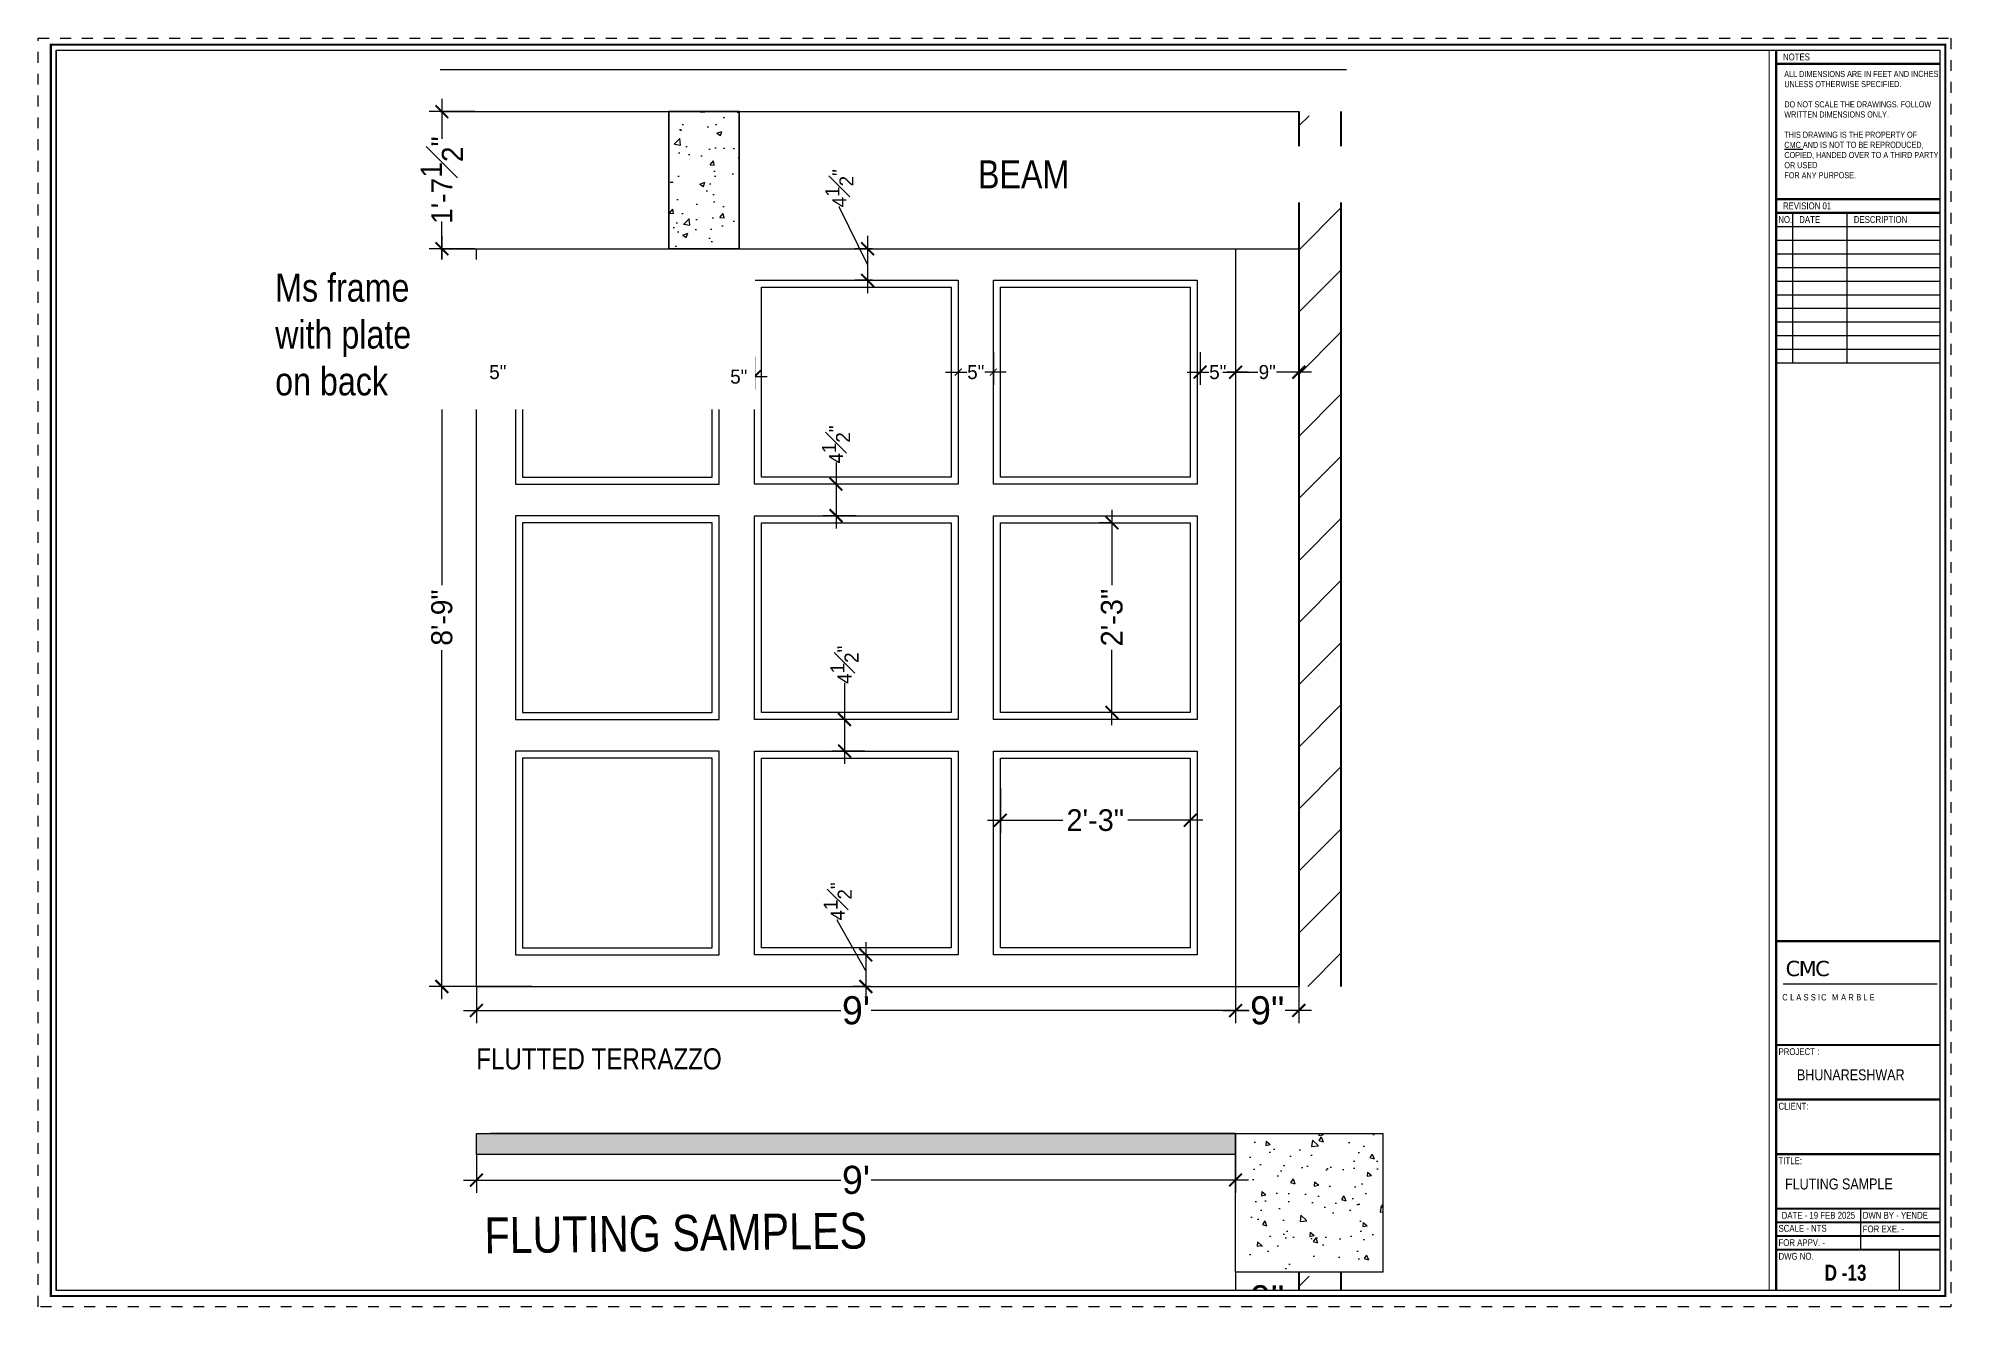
# Paper-space layout 'Fluting Sample' of a CAD drawing. Header units: inches. Extents: x -0.6 to 16.9, y -0.1 to 11.6.
# The model-space entities are those that its viewports show. They can reach past a viewport. Long polylines and large blocks are cut down to what shows.
import ezdxf

# ---------------------------------------------------------------- set-up
doc = ezdxf.new("R2010")
doc.units = ezdxf.units.IN
doc.header["$LTSCALE"] = 0.05
doc.header["$MEASUREMENT"] = 0
doc.header["$PDMODE"] = 3
doc.header["$PDSIZE"] = -4
doc.linetypes.add('DASHED2', pattern=[0.375, 0.25, -0.125])
doc.layers.get('Defpoints').update_dxf_attribs({"linetype": 'DASHED2'})
for name, color, linetype in [('00 floor', 7, 'Continuous'), ('beam', 7, 'Continuous'), ('Civil Dimension - Text', 7, 'Continuous'), ('Furniture text & dimension', 7, 'Continuous'), ('HATCH', 251, 'Continuous'), ('Rk_Sheet Format text', 8, 'Continuous'), ('Sheet format', 1, 'Continuous'), ('text', 176, 'Continuous'), ('Vector Graphics', 7, 'Continuous')]:
    doc.layers.add(name, color=color, linetype=linetype)
doc.layers.add('FURNITURE', color=36, linetype='Continuous', lineweight=18)
doc.layers.add('WALL', color=7, linetype='Continuous', lineweight=35)
doc.layers.add('Nplot', color=3, linetype='Continuous', plot=False)
doc.styles.add('4MMOF3-8', font='ARIALN.TTF', dxfattribs={"height": 5.12})
doc.styles.add('9-128OF1-4', font='stylu.ttf')
doc.styles.add('W1', font='')
doc.styles.add('W2', font='ARIALN.TTF')
doc.styles.get('W1').set_extended_font_data('Arial Black', italic=True)
doc.dimstyles.new('DIM 1-4', dxfattribs={"dimtxt": 3.0792, "dimasz": 1.82, "dimexe": 1.82, "dimexo": 0, "dimgap": 0.09, "dimtad": 0, "dimzin": 0, "dimdsep": 46, "dimlunit": 4, "dimtxsty": '9-128OF1-4', "dimblk": 'ARCHTICK', "dimcen": 1.8125, "dimdle": 1.82, "dimclrd": 8, "dimclre": 8, "dimadec": 0, "dimazin": 0, "dimtfac": 1, "dimtofl": 0, "dimtmove": 0, "dimatfit": 3, "dimldrblk": 'OPEN90', "dimfxl": 1, "dimtolj": 1, "dimtzin": 0, "dimlwd": -1, "dimarcsym": 0})

psp = doc.layouts.new('Fluting Sample')

# ---------------------------------------------------------------- texts
at = {"layer": 'Rk_Sheet Format text', "color": 0, "attachment_point": 1, "rotation": 0.0497, "style": 'W2'}
for s, insert, char_height, width in [('NOTES', (15.352, 11.43), 0.0625, 1.42206), ('{\\C7;ALL DIMENSIONS ARE IN FEET AND INCHES UNLESS OTHERWISE SPECIFIED.\\P\\PDO NOT SCALE THE DRAWINGS. FOLLOW WRITTEN DIMENSIONS ONLY.\\P\\PTHIS DRAWING IS THE PROPERTY OF\\P\\LCMC \\lAND IS NOT TO BE REPRODUCED, COPIED, HANDED OVER TO A THIRD PARTY OR USED\\PFOR ANY PURPOSE.}', (15.364, 11.27), 0.05567, 1.4156), ('REVISION 01', (15.352, 10.065), 0.0625, 1.42206), ('NO.', (15.309, 9.94), 0.0625, 1.42206), ('DATE', (15.501, 9.94), 0.0625, 1.42206), ('DESCRIPTION', (16.001, 9.94), 0.0625, 1.42206), ('PROJECT :', (15.311, 2.314), 0.0625, 1.42206), ('BHUNARESHWAR', (15.48, 2.12), 0.1, 1.4771), ('CLIENT:', (15.311, 1.814), 0.0625, 1.42206), ('TITLE:', (15.311, 1.314), 0.0625, 1.42206), ('FLUTING SAMPLE', (15.371, 1.12), 0.1, 1.4771), ('DATE - 19 FEB 2025', (15.34, 0.814), 0.0625, 1.42206), ('DWN BY - YENDE', (16.083, 0.814), 0.0625, 1.42206), ('\\A1;SCALE - NTS', (15.311, 0.695), 0.0625, 1.42206), ('FOR APPV. - ', (15.311, 0.564), 0.0625, 1.42206), ('FOR EXE. - ', (16.083, 0.689), 0.0625, 1.42206), ('DWG NO.', (15.311, 0.439), 0.0625, 1.42206), ('{\\fImpact|b0|i0|c0|p34;D -13}', (15.734, 0.33), 0.14598, 2.07599)]:
    psp.add_mtext(s, dxfattribs=dict(at, insert=insert, char_height=char_height, width=width))
at = {"layer": 'Rk_Sheet Format text', "color": 0, "attachment_point": 1}
for s, insert, char_height, width, style in [('{\\fVerdana|b0|i0|c0|p34;\\T0.9;\\C7;CMC}', (15.376, 3.115), 0.14009, 1.36276, 'W1'), ('{\\T1.45;\\C7;CLASSIC MARBLE}', (15.346, 2.81), 0.05781, 2.47777, 'W2')]:
    psp.add_mtext(s, dxfattribs=dict(at, insert=insert, char_height=char_height, width=width, style=style))

msp = doc.modelspace()

# ---------------------------------------------------------------- texts
at = {"layer": 'text', "ltscale": 50, "insert": (-62419.1843, -2091.5067), "char_height": 3, "attachment_point": 4, "style": '4MMOF3-8', "bg_fill": 2}
msp.add_mtext_dynamic_manual_height_columns('FLUTTED TERRAZZO ', width=69.876759, gutter_width=15.396, heights=[0], dxfattribs=at)
at = {"layer": 'text', "ltscale": 50, "insert": (-62418.0055, -2116.6562), "char_height": 5.12, "width": 66.281096, "attachment_point": 4, "rotation": 0.748841, "style": '4MMOF3-8', "bg_fill": 2}
msp.add_mtext('FLUTING SAMPLES ', dxfattribs=at)

# ---------------------------------------------------------------- blocks, each defined once
blk = doc.blocks.new('_ArchTick')
at = {"color": 0, "const_width": 0.15}
blk.add_lwpolyline([(-0.5, -0.5), (0.5, 0.5)], dxfattribs=at)
blk = doc.blocks.new('*D455')
at = {"layer": 'Civil Dimension - Text', "color": 8, "lineweight": -2, "ltscale": 50, "transparency": 16777216}
for p, q in [((-62344.61, -2052.99), (-62344.61, -2059.35)), ((-62317.61, -2052.99), (-62317.61, -2059.35))]:
    blk.add_line(p, q, dxfattribs=at)
at = {"layer": 'Civil Dimension - Text', "color": 8, "ltscale": 50, "transparency": 16777216}
for p, q in [((-62346.43, -2057.53), (-62335.71, -2057.53)), ((-62315.79, -2057.53), (-62326.5, -2057.53))]:
    blk.add_line(p, q, dxfattribs=at)
at = {"layer": 'Defpoints', "color": 0, "ltscale": 50, "transparency": 16777216}
for p in [(-62344.61, -2052.99), (-62317.61, -2052.99), (-62317.61, -2057.53)]:
    blk.add_point(p, dxfattribs=at)
at = {"layer": 'Civil Dimension - Text', "color": 8, "ltscale": 50, "transparency": 16777216, "xscale": 1.82, "yscale": 1.82, "zscale": 1.82, "rotation": 180}
blk.add_blockref('_ArchTick', (-62344.61, -2057.53), dxfattribs=at)
at = {"layer": 'Civil Dimension - Text', "color": 8, "ltscale": 50, "transparency": 16777216, "xscale": 1.82, "yscale": 1.82, "zscale": 1.82}
blk.add_blockref('_ArchTick', (-62317.61, -2057.53), dxfattribs=at)
at = {"layer": 'Civil Dimension - Text', "color": 0, "ltscale": 50, "transparency": 16777216, "insert": (-62331.11, -2057.53), "char_height": 3.079, "attachment_point": 5, "style": '9-128OF1-4'}
blk.add_mtext('\\A1;2\'-3"', dxfattribs=at)
blk = doc.blocks.new('_Open90')
at = {"color": 0, "linetype": 'ByBlock', "lineweight": -2}
for p, q in [((0, 0), (-1, 0)), ((-0.5, 0.5), (0, 0)), ((0, 0), (-0.5, -0.5))]:
    blk.add_line(p, q, dxfattribs=at)
blk = doc.blocks.new('*D456')
at = {"layer": 'Civil Dimension - Text', "color": 8, "lineweight": -2, "ltscale": 50, "transparency": 16777216}
for p, q in [((-62384.61, -1991.56), (-62384.61, -1996.23)), ((-62379.61, -1991.56), (-62379.61, -1996.23))]:
    blk.add_line(p, q, dxfattribs=at)
at = {"layer": 'Civil Dimension - Text', "color": 8, "ltscale": 50, "transparency": 16777216}
for p, q in [((-62386.43, -1994.41), (-62383.12, -1994.41)), ((-62377.79, -1994.41), (-62380.54, -1994.41))]:
    blk.add_line(p, q, dxfattribs=at)
at = {"layer": 'Defpoints', "color": 0, "ltscale": 50, "transparency": 16777216}
for p in [(-62384.61, -1991.56), (-62379.61, -1991.56), (-62379.61, -1994.41)]:
    blk.add_point(p, dxfattribs=at)
at = {"layer": 'Civil Dimension - Text', "color": 8, "ltscale": 50, "transparency": 16777216, "xscale": 1.82, "yscale": 1.82, "zscale": 1.82, "rotation": 180}
blk.add_blockref('_ArchTick', (-62384.61, -1994.41), dxfattribs=at)
at = {"layer": 'Civil Dimension - Text', "color": 8, "ltscale": 50, "transparency": 16777216, "xscale": 1.82, "yscale": 1.82, "zscale": 1.82}
blk.add_blockref('_ArchTick', (-62379.61, -1994.41), dxfattribs=at)
at = {"layer": 'Civil Dimension - Text', "color": 0, "ltscale": 50, "transparency": 16777216, "insert": (-62381.83, -1994.41), "char_height": 2, "attachment_point": 5, "style": '9-128OF1-4'}
blk.add_mtext('\\A1;5"', dxfattribs=at)
blk = doc.blocks.new('*D457')
at = {"layer": 'Civil Dimension - Text', "color": 8, "lineweight": -2, "ltscale": 50, "transparency": 16777216}
for p, q in [((-62350.61, -1990.92), (-62350.61, -1995.58)), ((-62345.61, -1990.92), (-62345.61, -1995.58))]:
    blk.add_line(p, q, dxfattribs=at)
at = {"layer": 'Civil Dimension - Text', "color": 8, "ltscale": 50, "transparency": 16777216}
for p, q in [((-62352.43, -1993.76), (-62349.4, -1993.76)), ((-62343.79, -1993.76), (-62346.81, -1993.76))]:
    blk.add_line(p, q, dxfattribs=at)
at = {"layer": 'Defpoints', "color": 0, "ltscale": 50, "transparency": 16777216}
for p in [(-62350.61, -1990.92), (-62345.61, -1990.92), (-62350.61, -1993.76)]:
    blk.add_point(p, dxfattribs=at)
at = {"layer": 'Civil Dimension - Text', "color": 8, "ltscale": 50, "transparency": 16777216, "rotation": 180}
blk.add_blockref('_ArchTick', (-62350.61, -1993.76), dxfattribs=at)
at = {"layer": 'Civil Dimension - Text', "color": 8, "ltscale": 50, "transparency": 16777216}
blk.add_blockref('_ArchTick', (-62345.61, -1993.76), dxfattribs=at)
at = {"layer": 'Civil Dimension - Text', "color": 0, "ltscale": 50, "transparency": 16777216, "insert": (-62348.11, -1993.76), "char_height": 2, "attachment_point": 5, "style": '9-128OF1-4'}
blk.add_mtext('\\A1;5"', dxfattribs=at)
blk = doc.blocks.new('*D458')
at = {"layer": 'Civil Dimension - Text', "color": 8, "lineweight": -2, "ltscale": 50, "transparency": 16777216}
for p, q in [((-62311.15, -1990.61), (-62311.15, -1995.58)), ((-62302.15, -1990.92), (-62302.15, -1995.58))]:
    blk.add_line(p, q, dxfattribs=at)
at = {"layer": 'Civil Dimension - Text', "color": 8, "ltscale": 50, "transparency": 16777216}
for p, q in [((-62312.97, -1993.76), (-62307.98, -1993.76)), ((-62300.33, -1993.76), (-62305.33, -1993.76))]:
    blk.add_line(p, q, dxfattribs=at)
at = {"layer": 'Defpoints', "color": 0, "ltscale": 50, "transparency": 16777216}
for p in [(-62311.15, -1990.61), (-62302.15, -1990.92), (-62311.15, -1993.76)]:
    blk.add_point(p, dxfattribs=at)
at = {"layer": 'Civil Dimension - Text', "color": 8, "ltscale": 50, "transparency": 16777216, "xscale": 1.82, "yscale": 1.82, "zscale": 1.82, "rotation": 180}
blk.add_blockref('_ArchTick', (-62311.15, -1993.76), dxfattribs=at)
at = {"layer": 'Civil Dimension - Text', "color": 8, "ltscale": 50, "transparency": 16777216, "xscale": 1.82, "yscale": 1.82, "zscale": 1.82}
blk.add_blockref('_ArchTick', (-62302.15, -1993.76), dxfattribs=at)
at = {"layer": 'Civil Dimension - Text', "color": 0, "ltscale": 50, "transparency": 16777216, "insert": (-62306.65, -1993.76), "char_height": 2, "attachment_point": 5, "style": '9-128OF1-4'}
blk.add_mtext('\\A1;9"', dxfattribs=at)
blk = doc.blocks.new('*D459')
at = {"layer": 'Civil Dimension - Text', "color": 8, "ltscale": 50, "transparency": 16777216}
for p, q in [((-62367.99, -2006.64), (-62367.99, -2009.69)), ((-62367.99, -2007.87), (-62367.99, -2016.01))]:
    blk.add_line(p, q, dxfattribs=at)
at = {"layer": 'Civil Dimension - Text', "color": 8, "lineweight": -2, "ltscale": 50, "transparency": 16777216}
for p, q in [((-62365.11, -2009.69), (-62369.81, -2009.69)), ((-62365.11, -2014.19), (-62369.81, -2014.19))]:
    blk.add_line(p, q, dxfattribs=at)
at = {"layer": 'Defpoints', "color": 0, "ltscale": 50, "transparency": 16777216}
for p in [(-62365.11, -2009.69), (-62367.99, -2014.19), (-62365.11, -2014.19)]:
    blk.add_point(p, dxfattribs=at)
at = {"layer": 'Civil Dimension - Text', "color": 8, "ltscale": 50, "transparency": 16777216, "xscale": 1.82, "yscale": 1.82, "zscale": 1.82}
for p, rotation in [((-62367.99, -2009.69), 90), ((-62367.99, -2014.19), 270)]:
    blk.add_blockref('_ArchTick', p, dxfattribs=dict(at, rotation=rotation))
at = {"layer": 'Civil Dimension - Text', "color": 0, "ltscale": 50, "transparency": 16777216, "insert": (-62367.99, -2004.06), "char_height": 2, "attachment_point": 5, "rotation": 90, "style": '9-128OF1-4'}
blk.add_mtext('\\A1;4{\\H1x;\\S1#2;}"', dxfattribs=at)
blk = doc.blocks.new('*D460')
at = {"layer": 'Civil Dimension - Text', "color": 8, "ltscale": 50, "transparency": 16777216}
for p, q in [((-62366.79, -2037.98), (-62366.79, -2043.19)), ((-62366.79, -2041.37), (-62366.79, -2049.51))]:
    blk.add_line(p, q, dxfattribs=at)
at = {"layer": 'Civil Dimension - Text', "color": 8, "lineweight": -2, "ltscale": 50, "transparency": 16777216}
for p, q in [((-62363.9, -2043.19), (-62368.61, -2043.19)), ((-62363.9, -2047.69), (-62368.61, -2047.69))]:
    blk.add_line(p, q, dxfattribs=at)
at = {"layer": 'Defpoints', "color": 0, "ltscale": 50, "transparency": 16777216}
for p in [(-62363.9, -2043.19), (-62366.79, -2047.69), (-62363.9, -2047.69)]:
    blk.add_point(p, dxfattribs=at)
at = {"layer": 'Civil Dimension - Text', "color": 8, "ltscale": 50, "transparency": 16777216, "xscale": 1.82, "yscale": 1.82, "zscale": 1.82}
for p, rotation in [((-62366.79, -2043.19), 90), ((-62366.79, -2047.69), 270)]:
    blk.add_blockref('_ArchTick', p, dxfattribs=dict(at, rotation=rotation))
at = {"layer": 'Civil Dimension - Text', "color": 0, "ltscale": 50, "transparency": 16777216, "insert": (-62366.79, -2035.4), "char_height": 2, "attachment_point": 5, "rotation": 90, "style": '9-128OF1-4'}
blk.add_mtext('\\A1;4{\\H1x;\\S1#2;}"', dxfattribs=at)
blk = doc.blocks.new('*D461')
at = {"layer": 'Civil Dimension - Text', "color": 8, "ltscale": 50, "transparency": 16777216}
for p, q in [((-62367.51, -1970.35), (-62367.51, -1970.17)), ((-62363.5, -1978.44), (-62367.51, -1970.35)), ((-62363.5, -1974.37), (-62363.5, -1982.51))]:
    blk.add_line(p, q, dxfattribs=at)
at = {"layer": 'Civil Dimension - Text', "color": 8, "lineweight": -2, "ltscale": 50, "transparency": 16777216}
for p, q in [((-62362.79, -1976.19), (-62365.32, -1976.19)), ((-62362.79, -1980.69), (-62365.32, -1980.69))]:
    blk.add_line(p, q, dxfattribs=at)
at = {"layer": 'Defpoints', "color": 0, "ltscale": 50, "transparency": 16777216}
for p in [(-62362.79, -1976.19), (-62363.5, -1980.69), (-62362.79, -1980.69)]:
    blk.add_point(p, dxfattribs=at)
at = {"layer": 'Civil Dimension - Text', "color": 8, "ltscale": 50, "transparency": 16777216, "xscale": 1.82, "yscale": 1.82, "zscale": 1.82}
for p, rotation in [((-62363.5, -1976.19), 90), ((-62363.5, -1980.69), 270)]:
    blk.add_blockref('_ArchTick', p, dxfattribs=dict(at, rotation=rotation))
at = {"layer": 'Civil Dimension - Text', "color": 0, "ltscale": 50, "transparency": 16777216, "insert": (-62367.51, -1967.59), "char_height": 2, "attachment_point": 5, "rotation": 90, "style": '9-128OF1-4'}
blk.add_mtext('\\A1;4{\\H1x;\\S1#2;}"', dxfattribs=at)
blk = doc.blocks.new('*D462')
at = {"layer": 'Civil Dimension - Text', "color": 8, "ltscale": 50, "transparency": 16777216}
for p, q in [((-62367.76, -2071.85), (-62367.76, -2071.67)), ((-62363.75, -2078.94), (-62367.76, -2071.85)), ((-62363.75, -2074.87), (-62363.75, -2083.01))]:
    blk.add_line(p, q, dxfattribs=at)
at = {"layer": 'Civil Dimension - Text', "color": 8, "lineweight": -2, "ltscale": 50, "transparency": 16777216}
for p, q in [((-62363.04, -2076.69), (-62365.57, -2076.69)), ((-62363.04, -2081.19), (-62365.57, -2081.19))]:
    blk.add_line(p, q, dxfattribs=at)
at = {"layer": 'Defpoints', "color": 0, "ltscale": 50, "transparency": 16777216}
for p in [(-62363.04, -2076.69), (-62363.75, -2081.19), (-62363.04, -2081.19)]:
    blk.add_point(p, dxfattribs=at)
at = {"layer": 'Civil Dimension - Text', "color": 8, "ltscale": 50, "transparency": 16777216, "xscale": 1.82, "yscale": 1.82, "zscale": 1.82}
for p, rotation in [((-62363.75, -2076.69), 90), ((-62363.75, -2081.19), 270)]:
    blk.add_blockref('_ArchTick', p, dxfattribs=dict(at, rotation=rotation))
at = {"layer": 'Civil Dimension - Text', "color": 0, "ltscale": 50, "transparency": 16777216, "insert": (-62367.76, -2069.08), "char_height": 2, "attachment_point": 5, "rotation": 90, "style": '9-128OF1-4'}
blk.add_mtext('\\A1;4{\\H1x;\\S1#2;}"', dxfattribs=at)
blk = doc.blocks.new('*D463')
at = {"layer": 'Civil Dimension - Text', "color": 8, "ltscale": 50, "transparency": 16777216}
for p, q in [((-62328.75, -2013.37), (-62328.75, -2024.09)), ((-62328.75, -2044.01), (-62328.75, -2033.29))]:
    blk.add_line(p, q, dxfattribs=at)
at = {"layer": 'Civil Dimension - Text', "color": 8, "lineweight": -2, "ltscale": 50, "transparency": 16777216}
for p, q in [((-62328.75, -2015.19), (-62330.57, -2015.19)), ((-62328.75, -2042.19), (-62330.57, -2042.19))]:
    blk.add_line(p, q, dxfattribs=at)
at = {"layer": 'Defpoints', "color": 0, "ltscale": 50, "transparency": 16777216}
for p in [(-62328.75, -2015.19), (-62328.75, -2042.19), (-62328.75, -2042.19)]:
    blk.add_point(p, dxfattribs=at)
at = {"layer": 'Civil Dimension - Text', "color": 8, "ltscale": 50, "transparency": 16777216, "xscale": 1.82, "yscale": 1.82, "zscale": 1.82}
for p, rotation in [((-62328.75, -2015.19), 90), ((-62328.75, -2042.19), 270)]:
    blk.add_blockref('_ArchTick', p, dxfattribs=dict(at, rotation=rotation))
at = {"layer": 'Civil Dimension - Text', "color": 0, "ltscale": 50, "transparency": 16777216, "insert": (-62328.75, -2028.69), "char_height": 3.079, "attachment_point": 5, "rotation": 90, "style": '9-128OF1-4'}
blk.add_mtext('\\A1;2\'-3"', dxfattribs=at)
blk = doc.blocks.new('*D454')
at = {"layer": 'Defpoints', "color": 0, "ltscale": 50, "transparency": 16777216}
for p in [(-62311.15, -2081.19), (-62302.15, -2081.19), (-62302.15, -2084.6)]:
    blk.add_point(p, dxfattribs=at)
at = {"layer": 'HATCH', "color": 8, "lineweight": -2, "ltscale": 50, "transparency": 16777216}
for p, q in [((-62311.15, -2081.19), (-62311.15, -2086.42)), ((-62302.15, -2081.19), (-62302.15, -2086.42))]:
    blk.add_line(p, q, dxfattribs=at)
at = {"layer": 'HATCH', "color": 8, "ltscale": 50, "transparency": 16777216}
for p, q in [((-62312.97, -2084.6), (-62309.21, -2084.6)), ((-62300.33, -2084.6), (-62304.1, -2084.6))]:
    blk.add_line(p, q, dxfattribs=at)
at = {"layer": 'HATCH', "color": 8, "ltscale": 50, "transparency": 16777216, "xscale": 1.82, "yscale": 1.82, "zscale": 1.82, "rotation": 180}
blk.add_blockref('_ArchTick', (-62311.15, -2084.6), dxfattribs=at)
at = {"layer": 'HATCH', "color": 8, "ltscale": 50, "transparency": 16777216, "xscale": 1.82, "yscale": 1.82, "zscale": 1.82}
blk.add_blockref('_ArchTick', (-62302.15, -2084.6), dxfattribs=at)
at = {"layer": 'HATCH', "color": 0, "ltscale": 50, "transparency": 16777216, "insert": (-62306.65, -2084.6), "char_height": 4, "attachment_point": 5, "style": '9-128OF1-4'}
blk.add_mtext('\\A1;9"', dxfattribs=at)
blk = doc.blocks.new('*D464')
at = {"layer": 'Civil Dimension - Text', "color": 8, "lineweight": -2, "ltscale": 50, "transparency": 16777216}
for p, q in [((-62316.2, -1990.92), (-62316.2, -1995.58)), ((-62311.15, -1990.92), (-62311.15, -1995.58))]:
    blk.add_line(p, q, dxfattribs=at)
at = {"layer": 'Civil Dimension - Text', "color": 8, "ltscale": 50, "transparency": 16777216}
for p, q in [((-62318.02, -1993.76), (-62314.97, -1993.76)), ((-62309.33, -1993.76), (-62312.38, -1993.76))]:
    blk.add_line(p, q, dxfattribs=at)
at = {"layer": 'Defpoints', "color": 0, "ltscale": 50, "transparency": 16777216}
for p in [(-62316.2, -1990.92), (-62311.15, -1990.92), (-62316.2, -1993.76)]:
    blk.add_point(p, dxfattribs=at)
at = {"layer": 'Civil Dimension - Text', "color": 8, "ltscale": 50, "transparency": 16777216, "xscale": 1.82, "yscale": 1.82, "zscale": 1.82, "rotation": 180}
blk.add_blockref('_ArchTick', (-62316.2, -1993.76), dxfattribs=at)
at = {"layer": 'Civil Dimension - Text', "color": 8, "ltscale": 50, "transparency": 16777216, "xscale": 1.82, "yscale": 1.82, "zscale": 1.82}
blk.add_blockref('_ArchTick', (-62311.15, -1993.76), dxfattribs=at)
at = {"layer": 'Civil Dimension - Text', "color": 0, "ltscale": 50, "transparency": 16777216, "insert": (-62313.68, -1993.76), "char_height": 2, "attachment_point": 5, "style": '9-128OF1-4'}
blk.add_mtext('\\A1;5"', dxfattribs=at)
blk = doc.blocks.new('*D465')
at = {"layer": 'Civil Dimension - Text', "color": 8, "lineweight": -2, "ltscale": 50, "transparency": 16777216}
for p, q in [((-62418.61, -1990.92), (-62418.61, -1995.58)), ((-62413.61, -1990.92), (-62413.61, -1995.58))]:
    blk.add_line(p, q, dxfattribs=at)
at = {"layer": 'Civil Dimension - Text', "color": 8, "ltscale": 50, "transparency": 16777216}
for p, q in [((-62420.43, -1993.76), (-62417.4, -1993.76)), ((-62411.79, -1993.76), (-62414.81, -1993.76))]:
    blk.add_line(p, q, dxfattribs=at)
at = {"layer": 'Defpoints', "color": 0, "ltscale": 50, "transparency": 16777216}
for p in [(-62418.61, -1990.92), (-62413.61, -1990.92), (-62418.61, -1993.76)]:
    blk.add_point(p, dxfattribs=at)
at = {"layer": 'Civil Dimension - Text', "color": 8, "ltscale": 50, "transparency": 16777216, "rotation": 180}
blk.add_blockref('_ArchTick', (-62418.61, -1993.76), dxfattribs=at)
at = {"layer": 'Civil Dimension - Text', "color": 8, "ltscale": 50, "transparency": 16777216}
blk.add_blockref('_ArchTick', (-62413.61, -1993.76), dxfattribs=at)
at = {"layer": 'Civil Dimension - Text', "color": 0, "ltscale": 50, "transparency": 16777216, "insert": (-62416.11, -1993.76), "char_height": 2, "attachment_point": 5, "style": '9-128OF1-4'}
blk.add_mtext('\\A1;5"', dxfattribs=at)
blk = doc.blocks.new('*D535')
at = {"layer": 'Defpoints', "color": 0, "ltscale": 50, "transparency": 16777216}
for p in [(-62419.15, -2081.19), (-62311.15, -2081.19), (-62311.15, -2084.6)]:
    blk.add_point(p, dxfattribs=at)
at = {"layer": 'HATCH', "color": 8, "lineweight": -2, "ltscale": 50, "transparency": 16777216}
for p, q in [((-62419.15, -2081.19), (-62419.15, -2086.42)), ((-62311.15, -2081.19), (-62311.15, -2086.42))]:
    blk.add_line(p, q, dxfattribs=at)
at = {"layer": 'HATCH', "color": 8, "ltscale": 50, "transparency": 16777216}
for p, q in [((-62420.97, -2084.6), (-62367.32, -2084.6)), ((-62309.33, -2084.6), (-62362.98, -2084.6))]:
    blk.add_line(p, q, dxfattribs=at)
at = {"layer": 'HATCH', "color": 8, "ltscale": 50, "transparency": 16777216, "xscale": 1.82, "yscale": 1.82, "zscale": 1.82, "rotation": 180}
blk.add_blockref('_ArchTick', (-62419.15, -2084.6), dxfattribs=at)
at = {"layer": 'HATCH', "color": 8, "ltscale": 50, "transparency": 16777216, "xscale": 1.82, "yscale": 1.82, "zscale": 1.82}
blk.add_blockref('_ArchTick', (-62311.15, -2084.6), dxfattribs=at)
at = {"layer": 'HATCH', "color": 0, "ltscale": 50, "transparency": 16777216, "insert": (-62365.15, -2084.6), "char_height": 4, "attachment_point": 5, "style": '9-128OF1-4'}
blk.add_mtext("\\A1;9'", dxfattribs=at)
blk = doc.blocks.new('*D536')
at = {"layer": 'Defpoints', "color": 0, "ltscale": 50, "transparency": 16777216}
for p in [(-62419.15, -2105.08), (-62311.15, -2105.08), (-62311.15, -2108.73)]:
    blk.add_point(p, dxfattribs=at)
at = {"layer": 'HATCH', "color": 8, "lineweight": -2, "ltscale": 50, "transparency": 16777216}
for p, q in [((-62419.15, -2105.08), (-62419.15, -2110.55)), ((-62311.15, -2105.08), (-62311.15, -2110.55))]:
    blk.add_line(p, q, dxfattribs=at)
at = {"layer": 'HATCH', "color": 8, "ltscale": 50, "transparency": 16777216}
for p, q in [((-62420.97, -2108.73), (-62367.32, -2108.73)), ((-62309.33, -2108.73), (-62362.98, -2108.73))]:
    blk.add_line(p, q, dxfattribs=at)
at = {"layer": 'HATCH', "color": 8, "ltscale": 50, "transparency": 16777216, "xscale": 1.82, "yscale": 1.82, "zscale": 1.82, "rotation": 180}
blk.add_blockref('_ArchTick', (-62419.15, -2108.73), dxfattribs=at)
at = {"layer": 'HATCH', "color": 8, "ltscale": 50, "transparency": 16777216, "xscale": 1.82, "yscale": 1.82, "zscale": 1.82}
blk.add_blockref('_ArchTick', (-62311.15, -2108.73), dxfattribs=at)
at = {"layer": 'HATCH', "color": 0, "ltscale": 50, "transparency": 16777216, "insert": (-62365.15, -2108.73), "char_height": 4, "attachment_point": 5, "style": '9-128OF1-4'}
blk.add_mtext("\\A1;9'", dxfattribs=at)
blk = doc.blocks.new('*D537')
at = {"layer": 'Defpoints', "color": 0, "ltscale": 50, "transparency": 16777216}
for p in [(-62311.15, -2121.83), (-62302.15, -2121.83), (-62311.15, -2125.73)]:
    blk.add_point(p, dxfattribs=at)
at = {"layer": 'HATCH', "color": 8, "lineweight": -2, "ltscale": 50, "transparency": 16777216}
for p, q in [((-62311.15, -2121.83), (-62311.15, -2127.55)), ((-62302.15, -2121.83), (-62302.15, -2127.55))]:
    blk.add_line(p, q, dxfattribs=at)
at = {"layer": 'HATCH', "color": 8, "ltscale": 50, "transparency": 16777216}
for p, q in [((-62312.97, -2125.73), (-62309.21, -2125.73)), ((-62300.33, -2125.73), (-62304.1, -2125.73))]:
    blk.add_line(p, q, dxfattribs=at)
at = {"layer": 'HATCH', "color": 8, "ltscale": 50, "transparency": 16777216, "xscale": 1.82, "yscale": 1.82, "zscale": 1.82, "rotation": 180}
blk.add_blockref('_ArchTick', (-62311.15, -2125.73), dxfattribs=at)
at = {"layer": 'HATCH', "color": 8, "ltscale": 50, "transparency": 16777216, "xscale": 1.82, "yscale": 1.82, "zscale": 1.82}
blk.add_blockref('_ArchTick', (-62302.15, -2125.73), dxfattribs=at)
at = {"layer": 'HATCH', "color": 0, "ltscale": 50, "transparency": 16777216, "insert": (-62306.65, -2125.73), "char_height": 4, "attachment_point": 5, "style": '9-128OF1-4'}
blk.add_mtext('\\A1;9"', dxfattribs=at)
blk = doc.blocks.new('*D695')
at = {"layer": 'Civil Dimension - Text', "color": 8, "ltscale": 50, "transparency": 16777216}
for p, q in [((-62424.07, -1954.87), (-62424.07, -1960.57)), ((-62424.07, -1978.01), (-62424.07, -1972.31))]:
    blk.add_line(p, q, dxfattribs=at)
at = {"layer": 'Civil Dimension - Text', "color": 8, "lineweight": -2, "ltscale": 50, "transparency": 16777216}
for p, q in [((-62419.37, -1956.69), (-62425.89, -1956.69)), ((-62419.37, -1976.19), (-62425.89, -1976.19))]:
    blk.add_line(p, q, dxfattribs=at)
at = {"layer": 'Defpoints', "color": 0, "ltscale": 50, "transparency": 16777216}
for p in [(-62419.37, -1956.69), (-62424.07, -1976.19), (-62419.37, -1976.19)]:
    blk.add_point(p, dxfattribs=at)
at = {"layer": 'Civil Dimension - Text', "color": 8, "ltscale": 50, "transparency": 16777216, "xscale": 1.82, "yscale": 1.82, "zscale": 1.82}
for p, rotation in [((-62424.07, -1956.69), 90), ((-62424.07, -1976.19), 270)]:
    blk.add_blockref('_ArchTick', p, dxfattribs=dict(at, rotation=rotation))
at = {"layer": 'Civil Dimension - Text', "color": 0, "ltscale": 50, "transparency": 16777216, "insert": (-62424.07, -1966.44), "char_height": 3, "attachment_point": 5, "rotation": 90, "style": '9-128OF1-4'}
blk.add_mtext('\\A1;1\'-7{\\H1x;\\S1#2;}"', dxfattribs=at)
blk = doc.blocks.new('*D696')
at = {"layer": 'Civil Dimension - Text', "color": 8, "ltscale": 50, "transparency": 16777216}
for p, q in [((-62424.07, -1974.37), (-62424.07, -2024.07)), ((-62424.07, -2083.01), (-62424.07, -2033.31))]:
    blk.add_line(p, q, dxfattribs=at)
at = {"layer": 'Civil Dimension - Text', "color": 8, "lineweight": -2, "ltscale": 50, "transparency": 16777216}
for p, q in [((-62419.37, -1976.19), (-62425.89, -1976.19)), ((-62411.24, -2081.19), (-62425.89, -2081.19))]:
    blk.add_line(p, q, dxfattribs=at)
at = {"layer": 'Defpoints', "color": 0, "ltscale": 50, "transparency": 16777216}
for p in [(-62419.37, -1976.19), (-62424.07, -2081.19), (-62411.24, -2081.19)]:
    blk.add_point(p, dxfattribs=at)
at = {"layer": 'Civil Dimension - Text', "color": 8, "ltscale": 50, "transparency": 16777216, "xscale": 1.82, "yscale": 1.82, "zscale": 1.82}
for p, rotation in [((-62424.07, -1976.19), 90), ((-62424.07, -2081.19), 270)]:
    blk.add_blockref('_ArchTick', p, dxfattribs=dict(at, rotation=rotation))
at = {"layer": 'Civil Dimension - Text', "color": 0, "ltscale": 50, "transparency": 16777216, "insert": (-62424.07, -2028.69), "char_height": 3, "attachment_point": 5, "rotation": 90, "style": '9-128OF1-4'}
blk.add_mtext('\\A1;8\'-9"', dxfattribs=at)

# ---------------------------------------------------------------- dimensions: what is measured, and where the dimension line sits
at = {"layer": 'Civil Dimension - Text', "ltscale": 50}
for base, p1, p2, angle, override, picture, middle in [((-62424.0705, -1976.1898), (-62419.3732, -1956.6898), (-62419.3732, -1976.1898), 90, {"dimtxt": 3, "dimdec": 3, "dimtdec": 3, "dimtmove": 1, "dimfxl": 0, "dimfrac": 1, "dimarcsym": 1}, '*D695', (-62424.0705, -1966.4398)), ((-62424.0705, -2081.1898), (-62419.3732, -1976.1898), (-62411.2402, -2081.1898), 90, {"dimtxt": 3, "dimdec": 3, "dimtdec": 3, "dimtmove": 1, "dimfxl": 0, "dimfrac": 1, "dimarcsym": 1}, '*D696', (-62424.0705, -2028.6898)), ((-62328.7477, -2042.1893), (-62328.7477, -2015.1893), (-62328.7477, -2042.1893), 90, {"dimfxl": 0, "dimarcsym": 1}, '*D463', (-62328.7477, -2028.6893)), ((-62317.6053, -2057.528), (-62344.6053, -2052.9916), (-62317.6053, -2052.9916), 180, {"dimfxl": 0, "dimarcsym": 1}, '*D455', (-62331.1053, -2057.528))]:
    dim = msp.add_linear_dim(base=base, p1=p1, p2=p2, angle=angle, dimstyle='DIM 1-4', override=override, dxfattribs=at)
    dim.commit()
    dim.dimension.update_dxf_attribs({"geometry": picture, "text_midpoint": middle})
for base, p1, p2, picture, middle in [((-62363.4989, -1980.6893), (-62362.792, -1976.1893), (-62362.792, -1980.6893), '*D461', (-62367.5073, -1970.0773)), ((-62367.9927, -2014.1893), (-62365.1053, -2009.6893), (-62365.1053, -2014.1893), '*D459', (-62364.6072, -2004.0558)), ((-62366.7909, -2047.6893), (-62363.9035, -2043.1893), (-62363.9035, -2047.6893), '*D460', (-62368.7459, -2035.3987)), ((-62363.7489, -2081.1893), (-62363.042, -2076.6893), (-62363.042, -2081.1893), '*D462', (-62367.7573, -2071.5764))]:
    dim = msp.add_linear_dim(base=base, p1=p1, p2=p2, angle=90, dimstyle='DIM 1-4', override={"dimtxt": 2, "dimdec": 3, "dimtdec": 3, "dimtmove": 1, "dimfxl": 0, "dimfrac": 1, "dimarcsym": 1}, dxfattribs=at)
    dim.commit()
    dim.dimension.update_dxf_attribs({"geometry": picture, "text_midpoint": middle, "dimtype": 160})
for base, p1, p2, override, picture, middle in [((-62418.6053, -1993.7641), (-62413.6053, -1990.9242), (-62418.6053, -1990.9242), {"dimtxt": 2, "dimasz": 1, "dimdec": 3, "dimtdec": 3, "dimtmove": 1, "dimfxl": 0, "dimfrac": 1, "dimarcsym": 1}, '*D465', (-62416.1053, -1993.7641)), ((-62350.6053, -1993.7641), (-62345.6053, -1990.9242), (-62350.6053, -1990.9242), {"dimtxt": 2, "dimasz": 1, "dimdec": 3, "dimtdec": 3, "dimtmove": 1, "dimfxl": 0, "dimfrac": 1, "dimarcsym": 1}, '*D457', (-62348.1053, -1993.7641)), ((-62316.2017, -1993.7641), (-62311.1535, -1990.9242), (-62316.2017, -1990.9242), {"dimtxt": 2, "dimdec": 3, "dimtdec": 3, "dimtmove": 1, "dimfxl": 0, "dimfrac": 1, "dimarcsym": 1}, '*D464', (-62313.6776, -1993.7641)), ((-62311.1535, -1993.7641), (-62302.1535, -1990.9242), (-62311.1535, -1990.6078), {"dimtxt": 2, "dimdec": 3, "dimtdec": 3, "dimtmove": 1, "dimfxl": 0, "dimfrac": 1, "dimarcsym": 1}, '*D458', (-62306.6535, -1993.7641))]:
    dim = msp.add_linear_dim(base=base, p1=p1, p2=p2, dimstyle='DIM 1-4', override=override, dxfattribs=at)
    dim.commit()
    dim.dimension.update_dxf_attribs({"geometry": picture, "text_midpoint": middle})
dim = msp.add_linear_dim(base=(-62379.6053, -1994.4071), p1=(-62384.6053, -1991.5608), p2=(-62379.6053, -1991.5608), dimstyle='DIM 1-4', override={"dimtxt": 2, "dimdec": 3, "dimtdec": 3, "dimtmove": 1, "dimfxl": 0, "dimfrac": 1, "dimarcsym": 1}, dxfattribs=at)
dim.commit()
dim.dimension.update_dxf_attribs({"geometry": '*D456', "text_midpoint": (-62381.8289, -1994.4071), "dimtype": 160})
at = {"layer": 'HATCH', "ltscale": 50}
for base, p1, p2, picture, middle in [((-62302.1535, -2084.5961), (-62311.1535, -2081.1893), (-62302.1535, -2081.1893), '*D454', (-62306.6535, -2084.5961)), ((-62311.1535, -2125.7263), (-62302.1535, -2121.8341), (-62311.1535, -2121.8341), '*D537', (-62306.6535, -2125.7263))]:
    dim = msp.add_linear_dim(base=base, p1=p1, p2=p2, dimstyle='DIM 1-4', override={"dimtxt": 4, "dimdec": 3, "dimtdec": 3, "dimtmove": 1, "dimfxl": 0, "dimfrac": 1, "dimarcsym": 1}, dxfattribs=at)
    dim.commit()
    dim.dimension.update_dxf_attribs({"geometry": picture, "text_midpoint": middle})

# ---------------------------------------------------------------- hatches: boundary and pattern name
at = {"layer": '00 floor'}
h = msp.add_hatch(color=45, dxfattribs=at)
h.dxf.hatch_style = 1
h.paths.add_polyline_path([(-62311.1535, -2105.0841), (-62311.1535, -2102.0841), (-62419.1535, -2102.0841), (-62419.1535, -2105.0841)])
at = {"layer": 'Civil Dimension - Text', "ltscale": 50, "true_color": 0x939598}
h = msp.add_hatch(dxfattribs=at)
h.set_pattern_fill('AR-CONC', color=252)
h.set_pattern_definition([(50, (1638.5257, 1300.1725), (7.1726018, -0.62752135), [0.75, -8.25]), (355, (1638.526, 1300.1725), (-1.3875133, 7.5219213), [0.6, -6.6]), (100.451444, (1639.1234, 1300.12), (5.7850885, 6.8943999), [0.6374019, -7.0114211]), (46.1842, (1638.526, 1302.1725), (10.6724133, -1.6551928), [1.125, -12.375]), (96.635635, (1639.415, 1302.035), (9.3466195, 9.741186), [0.9561034, -10.5171376]), (351.184164, (1638.526, 1302.172), (9.3466195, 9.741186), [0.9, -9.9]), (21, (1639.5257, 1301.6725), (5.9690705, -4.0261889), [0.75, -8.25]), (326, (1639.526, 1301.6725), (2.4331533, 7.25150045), [0.6, -6.6]), (71.451445, (1640.023, 1301.337), (8.4022238, 3.2253115), [0.6374019, -7.0114211]), (37.5, (1638.5257, 1300.1725), (0.12159855, 3.32893854), [0, -6.52, 0, -6.7, 0, -6.625]), (7.5, (1638.5257, 1300.1725), (2.63069537, 3.94411712), [0, -3.82, 0, -6.37, 0, -2.525]), (327.5, (1636.2957, 1300.1725), (5.33822436, -0.22554872), [0, -2.5, 0, -7.8, 0, -10.35]), (317.5, (1635.2957, 1300.1725), (5.8318617, 1.00104982), [0, -3.25, 0, -5.18, 0, -7.35])])
h.paths.add_polyline_path([(-62381.7762, -1956.6893), (-62391.7761, -1956.6893), (-62391.7761, -1976.1893), (-62381.7762, -1976.1893)])
h = msp.add_hatch(dxfattribs=at)
h.set_pattern_fill('AR-CONC', color=252, angle=-90)
h.set_pattern_definition([(320, (-58785.535, -67675.117), (-0.62752135, -7.1726018), [0.75, -8.25]), (265, (-58785.535, -67675.117), (7.5219213, 1.3875133), [0.6, -6.6]), (10.451444, (-58785.587, -67675.715), (6.8943999, -5.7850885), [0.6374019, -7.0114211]), (316.1842, (-58783.535, -67675.117), (-1.6551928, -10.6724133), [1.125, -12.375]), (6.635635, (-58783.673, -67676.007), (9.741186, -9.3466195), [0.9561034, -10.5171376]), (261.184164, (-58783.535, -67675.117), (9.741186, -9.3466195), [0.9, -9.9]), (291, (-58784.035, -67676.117), (-4.0261889, -5.9690705), [0.75, -8.25]), (236, (-58784.035, -67676.117), (7.25150045, -2.4331533), [0.6, -6.6]), (341.451445, (-58784.3704, -67676.615), (3.2253115, -8.4022238), [0.6374019, -7.0114211]), (307.5, (-58785.5349, -67675.1172), (3.32893854, -0.12159855), [0, -6.52, 0, -6.7, 0, -6.625]), (277.5, (-58785.535, -67675.1172), (3.94411712, -2.63069537), [0, -3.82, 0, -6.37, 0, -2.525]), (237.5, (-58785.535, -67672.8872), (-0.22554872, -5.33822436), [0, -2.5, 0, -7.8, 0, -10.35]), (227.5, (-58785.535, -67671.8872), (1.00104982, -5.8318617), [0, -3.25, 0, -5.18, 0, -7.35])])
h.paths.add_polyline_path([(-62290.1535, -2121.8341), (-62290.1535, -2102.0841), (-62309.4035, -2102.0841), (-62309.4035, -2121.8341)])
at = {"layer": 'FURNITURE', "ltscale": 50}
h = msp.add_hatch(dxfattribs=at)
h.set_pattern_fill('ANSI31', color=256, scale=50)
h.set_pattern_definition([(45, (2050.7617, 1300.1725), (-4.4194174, 4.4194174), [])])
h.paths.add_polyline_path([(-62296.1535, -1957.2607), (-62302.1535, -1957.2607), (-62302.1535, -2081.1893), (-62296.1535, -2081.1893)])
h = msp.add_hatch(dxfattribs=at)
h.set_pattern_fill('ANSI31', color=256, scale=50)
h.set_pattern_definition([(45, (2050.7617, 1135.0276), (-4.4194174, 4.4194174), [])])
h.paths.add_polyline_path([(-62296.1535, -2122.4055), (-62302.1535, -2122.4055), (-62302.1535, -2150.5705), (-62296.1535, -2150.5705)])

# ---------------------------------------------------------------- linework, layer by layer
at = {"ltscale": 50}
for p, q in [((-62424.3011, -1950.6893), (-62295.3634, -1950.6893)), ((-62424.3011, -1956.6893), (-62302.1535, -1956.6893)), ((-62424.3011, -1976.1893), (-62302.1535, -1976.1893)), ((-62419.1535, -2081.1893), (-62419.1535, -1976.1893)), ((-62311.1535, -1976.1893), (-62311.1535, -2081.1893)), ((-62419.1535, -2081.1893), (-62302.1535, -2081.1893))]:
    msp.add_line(p, q, dxfattribs=at)
for points in [[(-62413.6053, -2009.6893), (-62384.6053, -2009.6893), (-62384.6053, -1980.6893), (-62413.6053, -1980.6893)], [(-62350.6053, -2009.6893), (-62379.6053, -2009.6893), (-62379.6053, -1980.6893), (-62350.6053, -1980.6893)], [(-62316.6053, -2009.6893), (-62345.6053, -2009.6893), (-62345.6053, -1980.6893), (-62316.6053, -1980.6893)], [(-62412.6053, -2008.6893), (-62385.6053, -2008.6893), (-62385.6053, -1981.6893), (-62412.6053, -1981.6893)], [(-62351.6053, -2008.6893), (-62378.6053, -2008.6893), (-62378.6053, -1981.6893), (-62351.6053, -1981.6893)], [(-62317.6053, -2008.6893), (-62344.6053, -2008.6893), (-62344.6053, -1981.6893), (-62317.6053, -1981.6893)], [(-62413.6053, -2043.1893), (-62384.6053, -2043.1893), (-62384.6053, -2014.1893), (-62413.6053, -2014.1893)], [(-62412.6053, -2042.1893), (-62385.6053, -2042.1893), (-62385.6053, -2015.1893), (-62412.6053, -2015.1893)], [(-62350.6053, -2043.1893), (-62379.6053, -2043.1893), (-62379.6053, -2014.1893), (-62350.6053, -2014.1893)], [(-62351.6053, -2042.1893), (-62378.6053, -2042.1893), (-62378.6053, -2015.1893), (-62351.6053, -2015.1893)], [(-62316.6053, -2043.1893), (-62345.6053, -2043.1893), (-62345.6053, -2014.1893), (-62316.6053, -2014.1893)], [(-62317.6053, -2042.1893), (-62344.6053, -2042.1893), (-62344.6053, -2015.1893), (-62317.6053, -2015.1893)], [(-62413.6053, -2076.6893), (-62384.6053, -2076.6893), (-62384.6053, -2047.6893), (-62413.6053, -2047.6893)], [(-62412.6053, -2075.6893), (-62385.6053, -2075.6893), (-62385.6053, -2048.6893), (-62412.6053, -2048.6893)], [(-62350.6053, -2076.6893), (-62379.6053, -2076.6893), (-62379.6053, -2047.6893), (-62350.6053, -2047.6893)], [(-62351.6053, -2075.6893), (-62378.6053, -2075.6893), (-62378.6053, -2048.6893), (-62351.6053, -2048.6893)], [(-62316.6053, -2076.6893), (-62345.6053, -2076.6893), (-62345.6053, -2047.6893), (-62316.6053, -2047.6893)], [(-62317.6053, -2075.6893), (-62344.6053, -2075.6893), (-62344.6053, -2048.6893), (-62317.6053, -2048.6893)]]:
    msp.add_lwpolyline(points, close=True, dxfattribs=at)
at = {"layer": '00 floor'}
msp.add_lwpolyline([(-62311.1535, -2105.0841), (-62419.1535, -2105.0841), (-62419.1535, -2102.0841), (-62311.1535, -2102.0841)], close=True, dxfattribs=at)
at = {"layer": 'beam', "color": 253, "ltscale": 15}
msp.add_line((-62311.1535, -2102.0841), (-62381.7056, -2102.0841), dxfattribs=at)
at = {"layer": 'beam', "lineweight": 30, "ltscale": 50}
msp.add_lwpolyline([(-62391.7761, -1956.6893), (-62381.7762, -1956.6893), (-62381.7762, -1976.1893), (-62391.7761, -1976.1893)], close=True, dxfattribs=at)
at = {"layer": 'Vector Graphics', "linetype": 'Continuous', "ltscale": 3}
msp.add_line((-62311.1535, -2102.0841), (-62417.1535, -2102.0841), dxfattribs=at)
at = {"layer": 'Vector Graphics', "color": 1, "linetype": 'Continuous', "ltscale": 3}
for p, q in [((-62311.1535, -2121.8341), (-62311.1535, -2102.0841)), ((-62311.1535, -2102.0841), (-62290.1535, -2102.0841)), ((-62290.1535, -2121.8341), (-62290.1535, -2102.0841)), ((-62290.1535, -2121.8341), (-62311.1535, -2121.8341))]:
    msp.add_line(p, q, dxfattribs=at)
at = {"layer": 'WALL'}
for p, q in [((-62302.1535, -1956.6893), (-62302.1535, -2081.1893)), ((-62296.1535, -1956.6893), (-62296.1535, -2081.1893)), ((-62302.1535, -2121.8341), (-62302.1535, -2150.4741)), ((-62296.1535, -2121.8341), (-62296.1535, -2150.4741))]:
    msp.add_line(p, q, dxfattribs=at)

msp.set_redraw_order([(e.dxf.handle, doc.entitydb.next_handle()) for e in msp.query("TEXT MTEXT ATTDEF DIMENSION ARC_DIMENSION")])  # texts and dimensions are drawn at this point

# ---------------------------------------------------------------- leaders
at = {"layer": 'Civil Dimension - Text', "ltscale": 50}
msp.add_leader([(-62413.6053, -1985.957), (-62435.4964, -1985.957)], dimstyle='DIM 1-4', override={"dimclrt": 256, "dimfxl": 0, "dimarcsym": 1}, dxfattribs=at)

# ---------------------------------------------------------------- next in the draw order: texts
at = {"layer": 'text', "ltscale": 50, "char_height": 4, "width": 66.281096, "attachment_point": 4, "style": '4MMOF3-8', "bg_fill": 2}
for s, insert in [('BEAM', (-62347.7955, -1965.6066)), ('Ms frame\\Pwith plate \\Pon back', (-62447.7827, -1988.4262))]:
    msp.add_mtext(s, dxfattribs=dict(at, insert=insert))

# ---------------------------------------------------------------- next in the draw order: dimensions: what is measured, and where the dimension line sits
at = {"layer": 'HATCH', "ltscale": 50}
for base, p1, p2, picture, middle in [((-62311.1535, -2084.5961), (-62419.1535, -2081.1893), (-62311.1535, -2081.1893), '*D535', (-62365.1535, -2084.5961)), ((-62311.1535, -2108.7334), (-62419.1535, -2105.0841), (-62311.1535, -2105.0841), '*D536', (-62365.1535, -2108.7334))]:
    dim = msp.add_linear_dim(base=base, p1=p1, p2=p2, dimstyle='DIM 1-4', override={"dimtxt": 4, "dimdec": 3, "dimtdec": 3, "dimtmove": 1, "dimfxl": 0, "dimfrac": 1, "dimarcsym": 1}, dxfattribs=at)
    dim.commit()
    dim.dimension.update_dxf_attribs({"geometry": picture, "text_midpoint": middle})

# ---------------------------------------------------------------- linework, layer by layer
at = {"layer": 'Defpoints', "color": 6, "ltscale": 0.03}
psp.add_lwpolyline([(16.889, -0.055), (-0.632, -0.055), (-0.632, 11.57), (16.889, 11.57)], close=True, dxfattribs=at)
at = {"layer": 'Furniture text & dimension', "ltscale": 50}
psp.add_line((15.354, 2.905), (16.765, 2.905), dxfattribs=at)
at = {"layer": 'Sheet format', "color": 2, "ltscale": 0.02}
for p, q in [((15.438, 9.97), (15.438, 8.595)), ((15.938, 9.97), (15.938, 8.595)), ((16.062, 0.844), (16.062, 0.469)), ((16.415, 0.469), (16.415, 0.094))]:
    psp.add_line(p, q, dxfattribs=at)
at = {"layer": 'Sheet format', "ltscale": 0.02, "const_width": 0.0197}
psp.add_lwpolyline([(16.84, 0.044), (-0.517, 0.044), (-0.517, 11.511), (16.84, 11.511)], close=True, dxfattribs=at)
at = {"layer": 'Sheet format', "color": 2, "ltscale": 0.02}
psp.add_lwpolyline([(16.79, 0.094), (-0.467, 0.094), (-0.467, 11.461), (16.79, 11.461)], close=True, dxfattribs=at)
at = {"layer": 'Sheet format', "ltscale": 0.02, "const_width": 0.0197}
for points in [[(15.29, 11.461), (15.29, 0.094)], [(15.29, 11.336), (16.79, 11.336)], [(15.29, 10.095), (16.79, 10.095)], [(15.29, 9.97), (16.79, 9.97)], [(16.79, 3.296), (15.29, 3.296)], [(16.79, 2.344), (15.29, 2.344)], [(16.79, 1.844), (15.29, 1.844)], [(16.79, 1.344), (15.29, 1.344)], [(16.79, 0.844), (15.29, 0.844)], [(16.79, 0.719), (15.29, 0.719)], [(16.79, 0.594), (15.29, 0.594)], [(16.79, 0.469), (15.29, 0.469)]]:
    psp.add_lwpolyline(points, dxfattribs=at)
at = {"layer": 'Sheet format', "color": 2, "ltscale": 0.02}
for points in [[(15.29, 9.845), (16.79, 9.845)], [(15.29, 9.72), (16.79, 9.72)], [(15.29, 9.595), (16.79, 9.595)], [(15.29, 9.47), (16.79, 9.47)], [(15.29, 9.345), (16.79, 9.345)], [(15.29, 9.22), (16.79, 9.22)], [(15.29, 9.095), (16.79, 9.095)], [(15.29, 8.97), (16.79, 8.97)], [(15.29, 8.845), (16.79, 8.845)], [(15.29, 8.72), (16.79, 8.72)], [(15.29, 8.595), (16.79, 8.595)]]:
    psp.add_lwpolyline(points, dxfattribs=at)

psp.set_redraw_order([(e.dxf.handle, doc.entitydb.next_handle()) for e in psp.query("TEXT MTEXT ATTDEF DIMENSION ARC_DIMENSION")])  # texts and dimensions are drawn at this point

# ---------------------------------------------------------------- viewports
at = {"layer": 'Nplot', "lineweight": 53}
psp.add_viewport(center=(7.379, 5.777), size=(15.691, 11.36611), view_center_point=(-62357.0828, -2036.1996), view_height=176.502096, dxfattribs=at)

doc.saveas('drawing.dxf')
